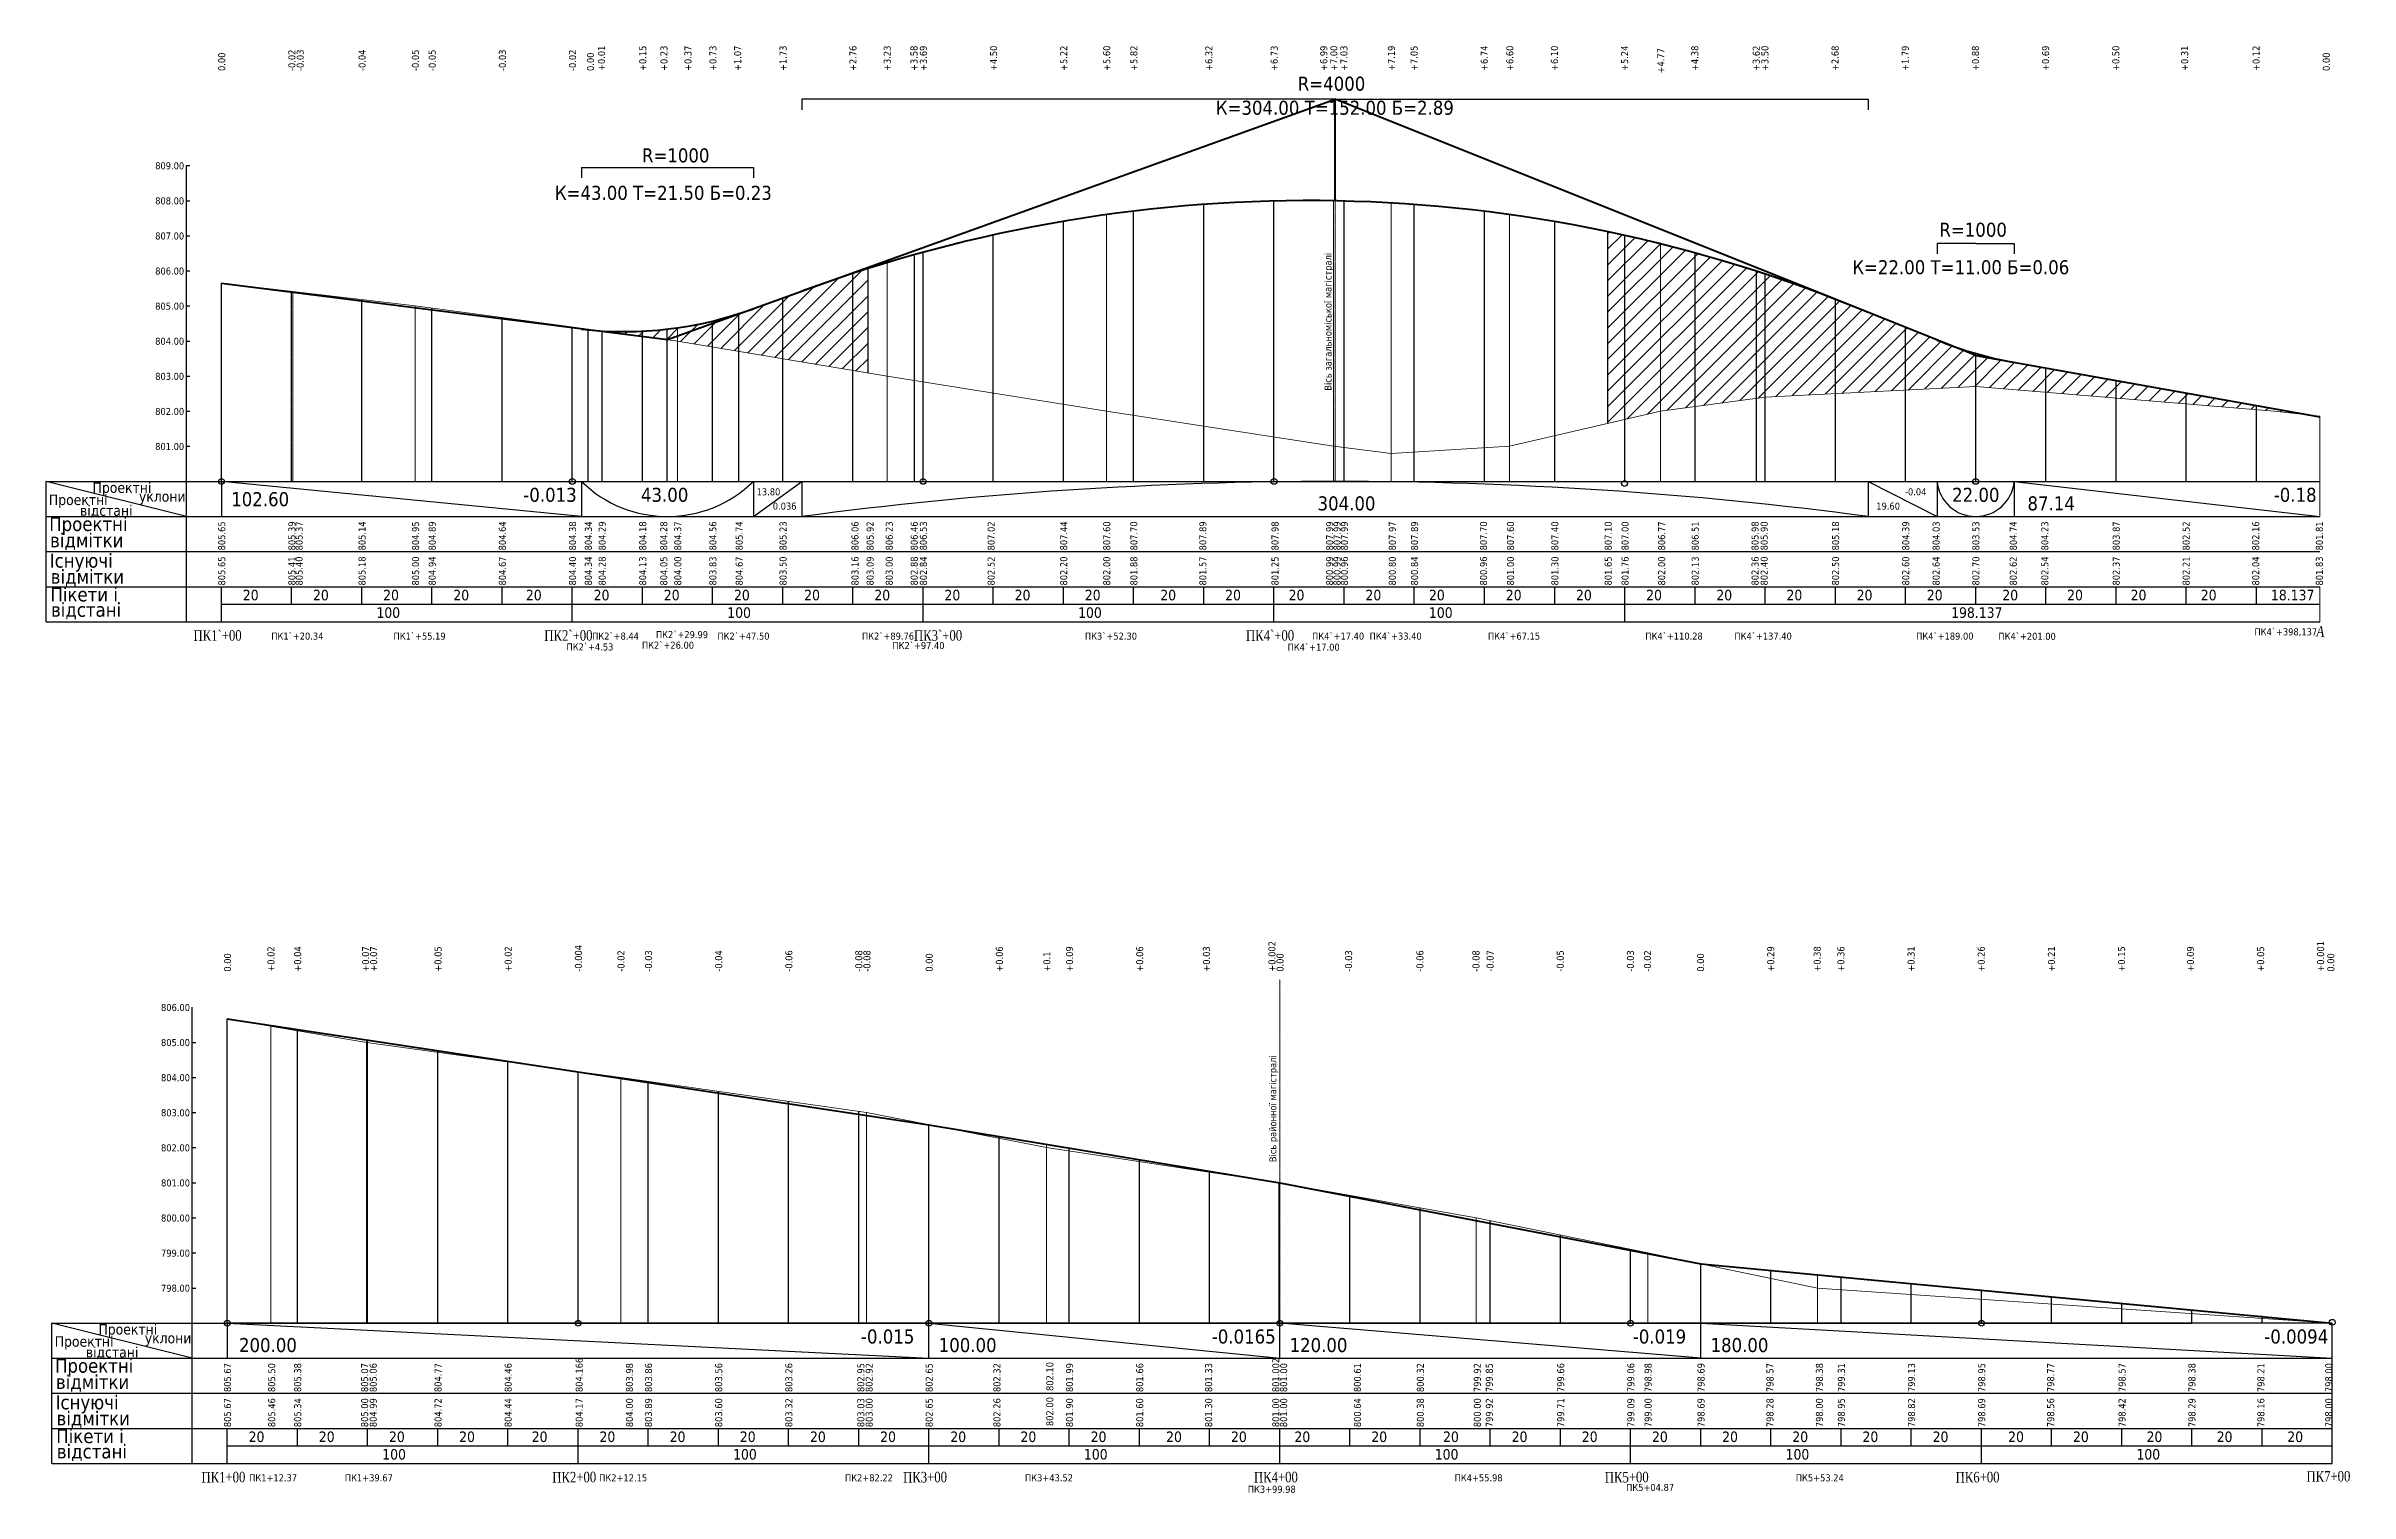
# Model space of a CAD drawing. Header units: millimetres. Extents: x -492806 to 8131902, y -181351 to 2373952.
# Drawn here: x 2790653 to 3447328, y 590427 to 1002714 of the extents above; entities that cross this region are included whole.
import ezdxf

# ---------------------------------------------------------------- set-up
doc = ezdxf.new("R2010")
doc.units = ezdxf.units.MM
doc.header["$LTSCALE"] = 50
doc.linetypes.add('CENTER2', pattern=[28.575, 19.05, -3.175, 3.175, -3.175])
doc.layers.add('1-3 2-х уровн развязка-C-ROAD-TEXT', color=1, linetype='Continuous')
doc.layers.add('Абсолютные высоты', color=50, linetype='Continuous')
for name, color, linetype, lineweight in [('osi', 13, 'Continuous', 15), ('вертикалка', 200, 'Continuous', 9), ('дорога', 126, 'Continuous', 25), ('проектні', 82, 'Continuous', 50), ('існуючі', 170, 'Continuous', 15)]:
    doc.layers.add(name, color=color, linetype=linetype, lineweight=lineweight)
doc.styles.get("Standard").update_dxf_attribs({"font": 'tahoma.ttf'})
doc.styles.add('СПДС_BOLD', font='times.ttf', dxfattribs={"width": 0.8})

msp = doc.modelspace()

# ---------------------------------------------------------------- texts
for s, p in [('0.00', (2841713.379, 995616.648)), ('-0.02', (2861713.379, 995616.648)), ('-0.03', (2864081.177, 995616.648)), ('-0.04', (2881713.379, 995616.648)), ('-0.05', (2896906.564, 995616.648)), ('-0.05', (2901713.379, 995616.648)), ('-0.03', (2921713.379, 995616.648)), ('-0.02', (2941713.379, 995616.648)), ('0.00', (2946818.183, 995616.648)), ('+0.01', (2949965.335, 995616.648)), ('+0.15', (2961713.379, 995616.648)), ('+0.23', (2967769.67, 995616.648)), ('+0.37', (2974609.983, 995616.648)), ('+0.73', (2981713.379, 995616.648)), ('+1.07', (2988780.03, 995616.648)), ('+1.73', (3001713.379, 995616.648)), ('+2.76', (3021641.792, 995616.648)), ('+3.23', (3031397.396, 995616.648)), ('+3.58', (3039041.792, 995616.648)), ('+3.69', (3041713.379, 995616.648)), ('+4.50', (3061713.379, 995616.648)), ('+5.22', (3081713.379, 995616.648)), ('+5.60', (3093976.056, 995616.648)), ('+5.82', (3101713.379, 995616.648)), ('+6.32', (3123087.61, 995616.648)), ('+6.73', (3141713.379, 995616.648)), ('+6.99', (3155824.983, 995616.648)), ('+7.00', (3158718.961, 995616.648)), ('+7.03', (3161582.249, 995616.648)), ('+7.19', (3175118.961, 995616.648)), ('+7.05', (3181582.249, 995616.648)), ('+6.74', (3201582.249, 995616.648)), ('+6.60', (3208862.609, 995616.648)), ('+6.10', (3221582.249, 995616.648)), ('+5.24', (3241582.249, 995616.648)), ('+4.77', (3251893.908, 994906.06)), ('+4.38', (3261582.249, 995616.648)), ('+3.62', (3279113.379, 995616.648)), ('+3.50', (3281582.249, 995616.648)), ('+2.68', (3301582.249, 995616.648)), ('+1.79', (3321582.249, 995616.648)), ('+0.88', (3341582.249, 995616.648)), ('+0.69', (3361582.249, 995616.648)), ('+0.50', (3381582.249, 995616.648)), ('+0.31', (3401219.457, 995616.648)), ('+0.12', (3421582.249, 995616.648)), ('0.00', (3441582.249, 995616.648)), ('Вісь загальноміської магістралі', (3157052.03, 904521.553)), ('805.65', (2841713.379, 859010.169)), ('805.39', (2861713.379, 859010.169)), ('805.37', (2863774.728, 859010.169)), ('805.14', (2881713.379, 859010.169)), ('804.95', (2896969.381, 859010.169)), ('804.89', (2901713.379, 859010.169)), ('804.64', (2921713.379, 859010.169)), ('804.38', (2941713.379, 859010.169)), ('804.34', (2946216.719, 859010.169)), ('804.29', (2950154.608, 859010.169)), ('804.18', (2961713.379, 859010.169)), ('804.28', (2967716.719, 859010.169)), ('804.37', (2971702.619, 859010.169)), ('804.56', (2981713.379, 859010.169)), ('805.74', (2989216.719, 859010.169)), ('805.23', (3001713.379, 859010.169)), ('806.06', (3022228.715, 859010.169)), ('805.92', (3026528.715, 859010.169)), ('806.23', (3031984.319, 859010.169)), ('806.46', (3039113.148, 859014.967)), ('806.53', (3041713.379, 859010.169)), ('807.02', (3061026.261, 859010.169)), ('807.44', (3081713.379, 859010.169)), ('807.60', (3093976.056, 859010.169)), ('807.70', (3101713.379, 859010.169)), ('807.89', (3121369.825, 859010.169)), ('807.98', (3141939.358, 859010.169)), ('807.99', (3157510.649, 859010.169)), ('807.99', (3159615.352, 859010.169)), ('807.99', (3161713.379, 859010.169)), ('807.97', (3175372.266, 859010.169)), ('807.89', (3181713.379, 859010.169)), ('807.70', (3201369.825, 859010.169)), ('807.60', (3209077.403, 859010.169)), ('807.40', (3221713.379, 859010.169)), ('807.10', (3236913.379, 859010.169)), ('807.00', (3241713.379, 859010.169)), ('806.77', (3252151.451, 859010.169)), ('806.51', (3261713.379, 859010.169)), ('805.98', (3278769.825, 859010.169)), ('805.90', (3281369.825, 859010.169)), ('805.18', (3301713.379, 859010.169)), ('804.39', (3321713.379, 859010.169)), ('804.03', (3330369.825, 859010.169)), ('803.53', (3341713.379, 859010.169)), ('804.74', (3352369.825, 859010.169)), ('804.23', (3361369.825, 859010.169)), ('803.87', (3381713.379, 859010.169)), ('802.52', (3401639.723, 859010.169)), ('802.16', (3421480.662, 859010.169)), ('801.81', (3439617.662, 859010.169)), ('805.65', (2841713.379, 849010.169)), ('805.41', (2861713.379, 849010.169)), ('805.40', (2863774.728, 849010.169)), ('805.18', (2881713.379, 849010.169)), ('805.00', (2896969.381, 849010.169)), ('804.94', (2901713.379, 849010.169)), ('804.67', (2921713.379, 849010.169)), ('804.40', (2941713.379, 849010.169)), ('804.34', (2946216.719, 849010.169)), ('804.28', (2950154.608, 849010.169)), ('804.13', (2961713.379, 849010.169)), ('804.05', (2967716.719, 849010.169)), ('804.00', (2971702.619, 849010.169)), ('803.83', (2981713.379, 849010.169)), ('804.67', (2989216.719, 849010.169)), ('803.50', (3001713.379, 849010.169)), ('803.16', (3022228.715, 849010.169)), ('803.09', (3026528.715, 849010.169)), ('803.00', (3031984.319, 849010.169)), ('802.88', (3039113.148, 849014.967)), ('802.84', (3041713.379, 849010.169)), ('802.52', (3061026.261, 849010.169)), ('802.20', (3081713.379, 849010.169)), ('802.00', (3093976.056, 849010.169)), ('801.88', (3101713.379, 849010.169)), ('801.57', (3121369.825, 849010.169)), ('801.25', (3141939.358, 849010.169)), ('800.99', (3157510.649, 849010.169)), ('800.99', (3159615.352, 849010.169)), ('800.96', (3161713.379, 849010.169)), ('800.80', (3175372.266, 849010.169)), ('800.84', (3181713.379, 849010.169)), ('800.96', (3201369.825, 849010.169)), ('801.00', (3209077.403, 849010.169)), ('801.30', (3221713.379, 849010.169)), ('801.65', (3236913.379, 849010.169)), ('801.76', (3241713.379, 849010.169)), ('802.00', (3252151.451, 849010.169)), ('802.13', (3261713.379, 849010.169)), ('802.36', (3278769.825, 849010.169)), ('802.40', (3281369.825, 849010.169)), ('802.50', (3301713.379, 849010.169)), ('802.60', (3321713.379, 849010.169)), ('802.64', (3330369.825, 849010.169)), ('802.70', (3341713.379, 849010.169)), ('802.62', (3352369.825, 849010.169)), ('802.54', (3361369.825, 849010.169)), ('802.37', (3381713.379, 849010.169)), ('802.21', (3401639.723, 849010.169)), ('802.04', (3421480.662, 849010.169)), ('801.83', (3439617.662, 849010.169)), ('0.00', (2843370.981, 738954.289)), ('+0.02', (2855743.626, 738954.289)), ('+0.04', (2863370.981, 738954.289)), ('+0.07', (2882713.258, 738954.289)), ('+0.07', (2885015.289, 738954.289)), ('+0.05', (2903370.981, 738954.289)), ('+0.02', (2923370.981, 738954.289)), ('-0.004', (2943370.981, 738954.289)), ('-0.02', (2955523.041, 738954.289)), ('-0.03', (2963370.981, 738954.289)), ('-0.04', (2983370.981, 738954.289)), ('-0.06', (3003370.981, 738954.289)), ('-0.08', (3023299.394, 738954.289)), ('-0.08', (3025622.482, 738954.289)), ('0.00', (3043370.981, 738954.289)), ('+0.06', (3063370.981, 738954.289)), ('+0.1', (3076894.68, 738954.289)), ('+0.09', (3083370.981, 738954.289)), ('+0.06', (3103370.981, 738954.289)), ('+0.03', (3122383.307, 738954.289)), ('+0.002', (3141068.95, 738954.289)), ('0.00', (3143370.981, 738954.289)), ('-0.03', (3162909.486, 738954.289)), ('-0.06', (3183239.851, 738954.289)), ('-0.08', (3199224.892, 738954.289)), ('-0.07', (3203239.851, 738954.289)), ('-0.05', (3223239.851, 738954.289)), ('-0.03', (3243239.851, 738954.289)), ('-0.02', (3248104.993, 738954.289)), ('0.00', (3263239.851, 738954.289)), ('+0.29', (3283239.851, 738954.289)), ('+0.38', (3296476.063, 738954.289)), ('+0.36', (3303239.851, 738954.289)), ('+0.31', (3323239.851, 738954.289)), ('+0.26', (3343239.851, 738954.289)), ('+0.21', (3363239.851, 738954.289)), ('+0.15', (3383239.851, 738954.289)), ('+0.09', (3402877.06, 738954.289)), ('+0.05', (3422877.06, 738954.289)), ('+0.001', (3439970.2, 738954.289)), ('0.00', (3442877.06, 738954.289)), ('Вісь районної магістралі', (3141309.633, 684673.525)), ('805.67', (2843370.981, 619162.141)), ('805.50', (2855959.003, 619162.141)), ('805.38', (2863370.981, 619162.141)), ('805.07', (2882450.169, 619162.141)), ('805.06', (2884898.791, 619162.141)), ('804.77', (2903370.981, 619162.141)), ('804.46', (2923370.981, 619162.141)), ('804.166', (2943597.097, 619162.141)), ('803.98', (2957935.452, 619162.141)), ('803.86', (2963370.981, 619162.141)), ('803.56', (2983370.981, 619162.141)), ('803.26', (3003370.981, 619162.141)), ('802.95', (3023886.317, 619162.141)), ('802.92', (3026254.121, 619162.141)), ('802.65', (3043370.981, 619162.141)), ('802.32', (3062683.863, 619162.141)), ('802.10', (3077747.491, 619477.744)), ('801.99', (3083370.981, 619162.141)), ('801.66', (3103370.981, 619162.141)), ('801.33', (3123027.428, 619162.141)), ('801.002', (3142158.628, 619162.141)), ('801.00', (3144394.887, 619162.141)), ('800.61', (3165432.325, 619162.141)), ('800.32', (3183370.981, 619162.141)), ('799.92', (3199607.267, 619162.141)), ('799.85', (3203027.428, 619162.141)), ('799.66', (3223370.981, 619162.141)), ('799.06', (3243370.981, 619162.141)), ('798.98', (3248276.297, 619162.141)), ('798.69', (3263370.981, 619162.141)), ('798.57', (3283027.428, 619162.141)), ('798.38', (3297113.199, 619162.141)), ('799.31', (3303370.981, 619162.141)), ('799.13', (3323370.981, 619162.141)), ('798.95', (3343370.981, 619162.141)), ('798.77', (3363027.428, 619162.141)), ('798.57', (3383370.981, 619162.141)), ('798.38', (3403297.326, 619162.141)), ('798.21', (3422951.229, 619162.141)), ('798.00', (3442288.269, 619162.141)), ('805.34', (2863370.981, 609162.141)), ('804.44', (2923370.981, 609162.141)), ('802.00', (3077747.491, 609477.744)), ('800.64', (3165432.325, 609162.141)), ('805.67', (2843370.981, 609162.141)), ('805.46', (2855959.003, 609162.141)), ('805.00', (2882450.169, 609162.141)), ('804.99', (2884898.791, 609162.141)), ('804.72', (2903370.981, 609162.141)), ('804.17', (2943597.097, 609162.141)), ('804.00', (2957935.452, 609162.141)), ('803.89', (2963370.981, 609162.141)), ('803.60', (2983370.981, 609162.141)), ('803.32', (3003370.981, 609162.141)), ('803.03', (3023886.317, 609162.141)), ('803.00', (3026254.121, 609162.141)), ('802.65', (3043370.981, 609162.141)), ('802.26', (3062683.863, 609162.141)), ('801.90', (3083370.981, 609162.141)), ('801.60', (3103370.981, 609162.141)), ('801.30', (3123027.428, 609162.141)), ('801.00', (3142158.628, 609162.141)), ('801.00', (3144394.887, 609162.141)), ('800.38', (3183370.981, 609162.141)), ('800.00', (3199607.267, 609162.141)), ('799.92', (3203027.428, 609162.141)), ('799.71', (3223370.981, 609162.141)), ('799.09', (3243370.981, 609162.141)), ('799.00', (3248276.297, 609162.141)), ('798.69', (3263370.981, 609162.141)), ('798.28', (3283027.428, 609162.141)), ('798.00', (3297113.199, 609162.141)), ('798.95', (3303370.981, 609162.141)), ('798.82', (3323370.981, 609162.141)), ('798.69', (3343370.981, 609162.141)), ('798.56', (3363027.428, 609162.141)), ('798.42', (3383370.981, 609162.141)), ('798.29', (3403297.326, 609162.141)), ('798.16', (3422951.229, 609162.141)), ('798.00', (3442288.269, 609162.141))]:
    msp.add_text(s, height=2000, rotation=90).set_placement(p)
for s, height, p in [('R=4000', 4000, (3147431.937, 990004.993)), ('К=304.00 Т=152.00 Б=2.89', 4000, (3124070.018, 983144.277)), ('R=1000', 4000, (2960496.683, 969576.885)), ('809.00', 2000, (2821757.392, 967604.87)), ('808.00', 2000, (2821757.392, 957604.87)), ('К=43.00 Т=21.50 Б=0.23', 4000, (2935660.642, 958899.196)), ('R=1000', 4000, (3330315.442, 948384.863)), ('807.00', 2000, (2821757.392, 947604.87)), ('806.00', 2000, (2821757.392, 937604.87)), ('К=22.00 Т=11.00 Б=0.06', 4000, (3305479.401, 937707.174)), ('805.00', 2000, (2821757.392, 927604.87)), ('804.00', 2000, (2821757.392, 917604.87)), ('803.00', 2000, (2821757.392, 907604.87)), ('802.00', 2000, (2821757.392, 897604.87)), ('801.00', 2000, (2821757.392, 887604.87)), ('Проектні', 3000, (2791459.635, 871933.997)), ('Проектні', 3000, (2803908.384, 875404.928)), ('уклони', 3000, (2817129.814, 872899.281)), ('102.60', 4000, (2843418.386, 871606.806)), ('-0.013', 4000, (2926687.445, 872846.904)), ('43.00', 4000, (2960211.836, 872846.904)), ('13.80', 2000, (2993180.134, 874705.684)), ('304.00', 4000, (3153067.736, 870406.716)), ('-0.04', 2000, (3320500.075, 874705.684)), ('22.00', 4000, (3333937.317, 872846.904)), ('87.14', 4000, (3355413.878, 870406.716)), ('-0.18', 4000, (3425619.545, 872846.904)), ('Проектні', 4000, (2791545.487, 864530.572)), ('відстані', 3000, (2800302.539, 868864.691)), ('0.036', 2000, (2997790.97, 870627.482)), ('19.60', 2000, (3312332.345, 870627.482)), ('відмітки', 4000, (2791803.047, 859901.529)), ('Існуючі', 4000, (2791717.195, 854096.954)), ('відмітки', 4000, (2791974.756, 849529.044)), ('Пікети і', 4000, (2791888.902, 844471.386)), ('20', 3000, (2846733.15, 844781.945)), ('20', 3000, (2866733.15, 844781.945)), ('20', 3000, (2886733.15, 844781.945)), ('20', 3000, (2906733.15, 844781.945)), ('20', 3000, (2927420.263, 844781.945)), ('20', 3000, (2946733.15, 844781.945)), ('20', 3000, (2966733.15, 844781.945)), ('20', 3000, (2986733.15, 844781.945)), ('20', 3000, (3006733.15, 844781.945)), ('20', 3000, (3026733.15, 844781.945)), ('20', 3000, (3046733.15, 844781.945)), ('20', 3000, (3066733.15, 844781.945)), ('20', 3000, (3086733.15, 844781.945)), ('20', 3000, (3108244.982, 844781.945)), ('20', 3000, (3126733.15, 844781.945)), ('20', 3000, (3144815.858, 844781.945)), ('20', 3000, (3166733.15, 844781.945)), ('20', 3000, (3184815.858, 844781.945)), ('20', 3000, (3206733.15, 844781.945)), ('20', 3000, (3226733.15, 844781.945)), ('20', 3000, (3246733.15, 844781.945)), ('20', 3000, (3266733.15, 844781.945)), ('20', 3000, (3286733.15, 844781.945)), ('20', 3000, (3306733.15, 844781.945)), ('20', 3000, (3326733.15, 844781.945)), ('20', 3000, (3348244.982, 844781.945)), ('20', 3000, (3366733.15, 844781.945)), ('20', 3000, (3384815.858, 844781.945)), ('20', 3000, (3404815.858, 844781.945)), ('18.137', 3000, (3424815.858, 844781.945)), ('відстані', 4000, (2792060.608, 840099.513)), ('100', 3000, (2884815.858, 839781.945)), ('100', 3000, (2984815.858, 839781.945)), ('100', 3000, (3084815.858, 839781.945)), ('100', 3000, (3184815.858, 839781.945)), ('198.137', 3000, (3333660.206, 839781.945)), ('ПК1`+20.34', 2000, (2854837.23, 833579.493)), ('ПК1`+55.19', 2000, (2889681.221, 833579.493)), ('ПК2`+8.44', 2000, (2946284.703, 833579.493)), ('ПК2`+29.99', 2000, (2964477.276, 834010.118)), ('ПК2`+47.50', 2000, (2981991.376, 833579.493)), ('ПК2`+89.76', 2000, (3023199.669, 833579.493)), ('ПК3`+52.30', 2000, (3086750.713, 833579.493)), ('ПК4`+17.40', 2000, (3151493.618, 833579.493)), ('ПК4`+33.40', 2000, (3167893.618, 833579.493)), ('ПК4`+67.15', 2000, (3201637.266, 833579.493)), ('ПК4`+110.28', 2000, (3246499.393, 833579.493)), ('ПК4`+137.40', 2000, (3271888.036, 833579.493)), ('ПК4`+189.00', 2000, (3323678.746, 833579.493)), ('ПК4`+201.00', 2000, (3347128.033, 833526.884)), ('ПК4`+398,137', 2000, (3420118.513, 834805.472)), ('ПК2`+4.53', 2000, (2938991.376, 830499.636)), ('ПК2`+26.00', 2000, (2960491.376, 830988.818)), ('ПК2`+97.40', 2000, (3031888.036, 830893.723)), ('ПК4`+17.00', 2000, (3144521.764, 830426.81)), ('806.00', 2000, (2823414.995, 727756.841)), ('805.00', 2000, (2823414.995, 717756.841)), ('804.00', 2000, (2823414.995, 707756.841)), ('803.00', 2000, (2823414.995, 697756.841)), ('802.00', 2000, (2823414.995, 687756.841)), ('801.00', 2000, (2823414.995, 677756.841)), ('800.00', 2000, (2823414.995, 667756.841)), ('799.00', 2000, (2823414.995, 657756.841)), ('798.00', 2000, (2823414.995, 647756.841)), ('Проектні', 3000, (2805565.987, 635556.9)), ('-0.015', 4000, (3022931.615, 632998.876)), ('-0.0165', 4000, (3122931.615, 632998.876)), ('-0.019', 4000, (3242931.615, 632998.876)), ('-0.0094', 4000, (3422931.615, 632998.876)), ('Проектні', 3000, (2793117.238, 632085.969)), ('відстані', 3000, (2801960.142, 629016.662)), ('уклони', 3000, (2818787.417, 633051.253)), ('200.00', 4000, (2845636.646, 630558.688)), ('100.00', 4000, (3045075.989, 630558.688)), ('120.00', 4000, (3145075.989, 630558.688)), ('180.00', 4000, (3265075.989, 630558.688)), ('Проектні', 4000, (2793203.09, 624682.543)), ('відмітки', 4000, (2793460.65, 620053.5)), ('Існуючі', 4000, (2793374.798, 614248.926)), ('відмітки', 4000, (2793632.358, 609681.016)), ('Пікети і', 4000, (2793546.504, 604623.357)), ('відстані', 4000, (2793718.21, 600251.484)), ('20', 3000, (2848390.753, 604933.917)), ('20', 3000, (2868390.753, 604933.917)), ('20', 3000, (2888390.753, 604933.917)), ('20', 3000, (2908390.753, 604933.917)), ('20', 3000, (2929077.866, 604933.917)), ('20', 3000, (2948390.753, 604933.917)), ('20', 3000, (2968390.753, 604933.917)), ('20', 3000, (2988390.753, 604933.917)), ('20', 3000, (3008390.753, 604933.917)), ('20', 3000, (3028390.753, 604933.917)), ('20', 3000, (3048390.753, 604933.917)), ('20', 3000, (3068390.753, 604933.917)), ('20', 3000, (3088390.753, 604933.917)), ('20', 3000, (3109902.584, 604933.917)), ('20', 3000, (3128390.753, 604933.917)), ('20', 3000, (3146473.46, 604933.917)), ('20', 3000, (3168390.753, 604933.917)), ('20', 3000, (3188841.259, 604933.917)), ('20', 3000, (3208390.753, 604933.917)), ('20', 3000, (3228390.753, 604933.917)), ('20', 3000, (3248390.753, 604933.917)), ('20', 3000, (3268390.753, 604933.917)), ('20', 3000, (3288390.753, 604933.917)), ('20', 3000, (3308390.753, 604933.917)), ('20', 3000, (3328390.753, 604933.917)), ('20', 3000, (3349902.584, 604933.917)), ('20', 3000, (3368390.753, 604933.917)), ('20', 3000, (3389357.059, 604933.917)), ('20', 3000, (3409351.818, 604933.917)), ('20', 3000, (3429478.107, 604933.917)), ('100', 3000, (2886473.46, 599933.917)), ('100', 3000, (2986473.46, 599933.917)), ('100', 3000, (3086473.46, 599933.917)), ('100', 3000, (3186473.46, 599933.917)), ('100', 3000, (3286473.46, 599933.917)), ('100', 3000, (3386473.46, 599933.917)), ('ПК1+12.37', 2000, (2848518.283, 593731.464)), ('ПК1+39.67', 2000, (2875818.316, 593731.464)), ('ПК2+12.15', 2000, (2948297.698, 593731.464)), ('ПК2+82.22', 2000, (3018368.889, 593731.464)), ('ПК3+43.52', 2000, (3069669.337, 593731.464)), ('ПК3+99.98', 2000, (3133174.726, 590466.111)), ('ПК4+55.98', 2000, (3192130.679, 593731.464)), ('ПК5+04.87', 2000, (3241010.78, 590972.864)), ('ПК5+53.24', 2000, (3289381.85, 593731.464))]:
    msp.add_text(s, height=height).set_placement(p)
at = {"layer": '1-3 2-х уровн развязка-C-ROAD-TEXT', "color": 1, "linetype": 'Continuous', "lineweight": -3, "char_height": 3000, "attachment_point": 5, "style": 'СПДС_BOLD'}
for s, insert, rotation in [('ПК1`+00', (2839538.268, 834746.002), 0.430066528), ('ПК2`+00', (2939538.268, 834746.002), 0.430066528), ('ПК3`+00', (3044904.494, 834746.002), 0.430066528), ('ПК4`+00', (3139538.268, 834746.002), 0.430066528), ('A', (3439000.966, 835905.152), 353.29269002), ('ПК1+00', (2841195.87, 594897.974), 0.430066528), ('ПК2+00', (2941195.87, 594897.974), 0.430066528), ('ПК3+00', (3041195.87, 594897.974), 0.430066528), ('ПК4+00', (3141195.87, 594897.974), 0.430066528), ('ПК5+00', (3241195.87, 594897.974), 0.430066528), ('ПК6+00', (3341195.87, 594897.974), 0.430066528), ('ПК7+00', (3441195.87, 595122.361), 0.430066528)]:
    msp.add_mtext(s, dxfattribs=dict(at, insert=insert, rotation=rotation))

# ---------------------------------------------------------------- hatches: boundary and pattern name
at = {"layer": 'дорога'}
h = msp.add_hatch(dxfattribs=at)
h.set_pattern_fill('LINE', scale=1000, angle=45)
h.set_pattern_definition([(45, (0, -23428.3), (-2245.064, 2245.064), [])])
h.paths.add_polyline_path([(3024952.692, 939327.54, 0.0075822928), (3012992.123, 935343.752), (2992257.404, 927879.253, -0.0029470885), (2991073.385, 927453.006), (2967741.111, 919053.387), (2970641.932, 918665.556), (3024952.692, 909578.378)])
h.paths.add_polyline_path([(2991073.385, 927453.006, -0.1002922521), (2949088.013, 921547.248), (2966656.032, 919198.459), (2967757.404, 919059.253)])
h.paths.add_polyline_path([(3240652.692, 948747.463, 0.0029536953), (3235852.692, 949786.418), (3235852.692, 895184.246), (3240652.692, 896299.714)])
h.paths.add_polyline_path([(3250833.221, 946346.034, 0.006291065), (3240652.692, 948747.463), (3240652.692, 896299.714), (3250833.221, 898665.556)])
h.paths.add_polyline_path([(3260652.692, 943771.209, 0.0061055143), (3250833.221, 946346.034), (3250833.221, 898665.556), (3260652.692, 899982.746)])
h.paths.add_polyline_path([(3280652.692, 937720.306, 0.001644961), (3278052.692, 938569.346), (3278052.692, 902316.791), (3280652.692, 902665.556)])
h.paths.add_polyline_path([(3320652.692, 922525.556), (3300652.692, 930525.556), (3300652.692, 903665.556), (3320652.692, 904665.556)])
h.paths.add_polyline_path([(3340652.692, 914525.556), (3330666.124, 918520.184, -0.0024767674), (3329652.692, 918925.556), (3320652.692, 922525.556), (3320652.692, 904665.556), (3340652.692, 905665.556)])
h.paths.add_polyline_path([(3300652.692, 930525.556), (3299311.673, 931061.964, 0.0119166722), (3280652.692, 937720.306), (3280652.692, 902665.556), (3300652.692, 903665.556)])
h.paths.add_polyline_path([(3278052.692, 938569.346, 0.0109236635), (3260652.692, 943771.209), (3260652.692, 899982.746), (3278052.692, 902316.791)])
h.paths.add_polyline_path([(3360652.692, 910965.149), (3340652.692, 914525.556), (3340652.692, 905665.556), (3360652.692, 904019.466)])
h.paths.add_polyline_path([(3380652.692, 907404.741), (3360652.692, 910965.149), (3360652.692, 904019.466), (3380652.692, 902373.375)])
h.paths.add_polyline_path([(3380652.692, 907404.741), (3380652.692, 902373.375), (3400652.692, 900727.285), (3400652.692, 903844.333)])
h.paths.add_polyline_path([(3400652.692, 903844.333), (3400652.692, 900727.285), (3420652.692, 899081.194), (3420652.692, 900283.925)])
h.paths.add_polyline_path([(3420652.692, 900283.925), (3420652.692, 899081.194), (3425702.692, 898665.556), (3436194.018, 897517.252)])
h.paths.add_polyline_path([(3123024.349, 982007.272), (3194372.905, 982007.272), (3194372.905, 988281.282), (3123024.349, 988281.282)], flags=9)

# ---------------------------------------------------------------- linework, layer by layer
for p, q in [((3006052.692, 987565.556), (3006052.692, 984565.556)), ((3158052.692, 987565.556), (3006052.692, 987565.556)), ((3158052.692, 987565.556), (3310052.692, 987565.556)), ((3310052.692, 987565.556), (3310052.692, 984565.556)), ((2830652.692, 838665.556), (2830652.692, 968665.556)), ((2830652.692, 968665.556), (2831652.692, 968665.556)), ((2943257.404, 968139.822), (2992257.404, 968139.822)), ((2943257.404, 968139.822), (2943257.404, 965139.822)), ((2992257.404, 968139.822), (2992257.404, 965139.822)), ((2830652.692, 958665.556), (2831652.692, 958665.556)), ((3080652.692, 878665.556), (3080652.692, 952803.073)), ((3100652.692, 878665.556), (3100652.692, 955704.632)), ((3120652.692, 878665.556), (3120652.692, 957622.319)), ((3140652.692, 878665.556), (3140652.692, 958569.756)), ((3160652.692, 878665.556), (3160652.692, 958553.58)), ((3180652.692, 878665.556), (3180652.692, 957573.677)), ((3200652.692, 878665.556), (3200652.692, 955623.181)), ((3220652.692, 878665.556), (3220652.692, 952688.231)), ((2830652.692, 948665.556), (2831652.692, 948665.556)), ((3060652.692, 878665.556), (3060652.692, 948896.546)), ((3240652.692, 878665.556), (3240652.692, 948747.463)), ((3340652.692, 946493.699), (3329652.692, 946493.699)), ((3329652.692, 946493.699), (3329652.692, 943493.699)), ((3340652.692, 946493.699), (3351652.692, 946493.699)), ((3351652.692, 946493.699), (3351652.692, 943493.699)), ((3038052.692, 943235.482), (3038052.692, 878665.556)), ((3040652.692, 878665.556), (3040652.692, 943955.674)), ((3260652.692, 878665.556), (3260652.692, 943771.209)), ((2830652.692, 938665.556), (2831652.692, 938665.556)), ((2840652.692, 878665.556), (2840652.692, 935124.436)), ((2860652.692, 878665.556), (2860652.692, 932783.973)), ((2860652.692, 878665.556), (2860652.692, 932783.973)), ((3020652.692, 878665.556), (3020652.692, 937941.642)), ((3278052.692, 938569.346), (3278052.692, 878665.556)), ((3280652.692, 878665.556), (3280652.692, 937720.306)), ((2830652.692, 928665.556), (2831652.692, 928665.556)), ((2880652.692, 878665.556), (2880652.692, 930443.511)), ((2900652.692, 878665.556), (2900652.692, 928022.9)), ((2988156.032, 878665.556), (2988156.032, 926402.759)), ((3000652.692, 878665.556), (3000652.692, 930901.556)), ((3300652.692, 878665.556), (3300652.692, 930544.422)), ((2920652.692, 878665.556), (2920652.692, 925348.962)), ((2940652.692, 878665.556), (2940652.692, 922675.025)), ((2945156.032, 878665.556), (2945156.032, 922072.942)), ((2949093.921, 921546.893), (2949093.921, 878665.556)), ((2960652.692, 878665.556), (2960652.692, 921478.132)), ((2960652.692, 878665.556), (2960652.692, 921478.132)), ((2967707.29, 878665.556), (2967707.29, 922053.476)), ((2980652.692, 878665.556), (2980652.692, 923701.556)), ((3320652.692, 878665.556), (3320652.692, 922525.556)), ((2830652.692, 918665.556), (2831652.692, 918665.556)), ((3000652.692, 878665.556), (3000652.692, 913644.21)), ((3340652.692, 878665.556), (3340652.692, 915125.556)), ((2830652.692, 908665.556), (2831652.692, 908665.556)), ((3020652.692, 878665.556), (3020652.692, 910297.847)), ((3360652.692, 878665.556), (3360652.692, 910965.149)), ((3380652.692, 878665.556), (3380652.692, 907404.741)), ((3400652.692, 878665.556), (3400652.692, 903837.457)), ((3420652.692, 878665.556), (3420652.692, 900283.925)), ((2830652.692, 898665.556), (2831652.692, 898665.556)), ((2830652.692, 888665.556), (2831652.692, 888665.556)), ((2790652.692, 878665.556), (3438789.692, 878665.556)), ((2790652.692, 838665.556), (2790652.692, 878665.556)), ((2830652.692, 868665.556), (2790652.692, 878665.556)), ((2840652.692, 878665.556), (2840652.692, 868665.556)), ((2943257.404, 868665.556), (2840652.692, 878665.556)), ((2943257.404, 878665.556), (2943257.404, 868665.556)), ((2992257.404, 868665.556), (3006052.692, 878665.556)), ((2992257.404, 878665.556), (2992257.404, 868665.556)), ((3006052.692, 878665.556), (3006052.692, 868665.556)), ((3310052.692, 878665.556), (3329652.692, 868665.556)), ((3310052.692, 878665.556), (3310052.692, 868665.556)), ((3329652.692, 878665.556), (3329652.692, 868665.556)), ((3351652.692, 878665.556), (3438789.692, 868665.556)), ((3351652.692, 878665.556), (3351652.692, 868665.556)), ((2790652.692, 868665.556), (3438789.692, 868665.556)), ((2790652.692, 858665.556), (3438789.692, 858665.556)), ((2790652.692, 848665.556), (3438789.692, 848665.556)), ((2840652.692, 838665.556), (2840652.692, 848665.556)), ((2840652.692, 838665.556), (2840652.692, 848665.556)), ((2860652.692, 843665.556), (2860652.692, 848665.556)), ((2880652.692, 843665.556), (2880652.692, 848665.556)), ((2900652.692, 843665.556), (2900652.692, 848665.556)), ((2920652.692, 843665.556), (2920652.692, 848665.556)), ((2920652.692, 843665.556), (2920652.692, 848665.556)), ((2940652.692, 838665.556), (2940652.692, 848665.556)), ((2960652.692, 843665.556), (2960652.692, 848665.556)), ((2980652.692, 843665.556), (2980652.692, 848665.556)), ((3000652.692, 843665.556), (3000652.692, 848665.556)), ((3020652.692, 843665.556), (3020652.692, 848665.556)), ((3040652.692, 838665.556), (3040652.692, 848665.556)), ((3060652.692, 843665.556), (3060652.692, 848665.556)), ((3080652.692, 843665.556), (3080652.692, 848665.556)), ((3100652.692, 843665.556), (3100652.692, 848665.556)), ((3120652.692, 843665.556), (3120652.692, 848665.556)), ((3140652.692, 838665.556), (3140652.692, 848665.556)), ((3160652.692, 843665.556), (3160652.692, 848665.556)), ((3180652.692, 843665.556), (3180652.692, 848665.556)), ((3200652.692, 843665.556), (3200652.692, 848665.556)), ((3220652.692, 843665.556), (3220652.692, 848665.556)), ((3240652.692, 838665.556), (3240652.692, 848665.556)), ((3260652.692, 843665.556), (3260652.692, 848665.556)), ((3280652.692, 843665.556), (3280652.692, 848665.556)), ((3300652.692, 843665.556), (3300652.692, 848665.556)), ((3320652.692, 843665.556), (3320652.692, 848665.556)), ((3340652.692, 843665.556), (3340652.692, 848665.556)), ((3360652.692, 843665.556), (3360652.692, 848665.556)), ((3380652.692, 843665.556), (3380652.692, 848665.556)), ((3400652.692, 843665.556), (3400652.692, 848665.556)), ((3400652.692, 843665.556), (3400652.692, 848665.556)), ((3420652.692, 843665.556), (3420652.692, 848665.556)), ((3420652.692, 843665.556), (3420652.692, 848665.556)), ((2840652.692, 843665.556), (3438789.692, 843665.556)), ((2790652.692, 838665.556), (3438789.692, 838665.556)), ((2832310.295, 598817.528), (2832310.295, 728817.528)), ((2842310.295, 638817.528), (2842310.295, 725546.423)), ((2862310.295, 638817.528), (2862310.295, 722527.012)), ((2862310.295, 638817.528), (2862310.295, 722527.012)), ((2832310.295, 718817.528), (2833310.295, 718817.528)), ((2882310.295, 638817.528), (2882310.295, 719507.6)), ((2902310.295, 638817.528), (2902310.295, 716488.188)), ((2922310.295, 638817.528), (2922310.295, 713468.776)), ((2942310.295, 638817.528), (2942310.295, 710494.151)), ((2942310.295, 638817.528), (2942310.295, 710494.151)), ((2832310.295, 708817.528), (2833310.295, 708817.528)), ((2962310.295, 638817.528), (2962310.295, 707697.533)), ((2962310.295, 638817.528), (2962310.295, 707697.533)), ((2982310.295, 638817.528), (2982310.295, 704843.293)), ((2832310.295, 698817.528), (2833310.295, 698817.528)), ((3002310.295, 638817.528), (3002310.295, 701989.053)), ((3002310.295, 638817.528), (3002310.295, 701989.053)), ((3022310.295, 638817.528), (3022310.295, 699134.813)), ((3022310.295, 638817.528), (3022310.295, 699134.813)), ((3042310.295, 638817.528), (3042310.295, 695352.305)), ((3042310.295, 628817.528), (3042310.295, 695352.305)), ((3062310.295, 638817.528), (3062310.295, 692045.35)), ((2832310.295, 688817.528), (2833310.295, 688817.528)), ((3082310.295, 638817.528), (3082310.295, 688738.394)), ((3102310.295, 638817.528), (3102310.295, 685431.439)), ((2832310.295, 678817.528), (2833310.295, 678817.528)), ((3122310.295, 638817.528), (3122310.295, 682124.483)), ((3142155.233, 638817.528), (3142155.233, 678843.167)), ((3162310.295, 638817.528), (3162310.295, 675227.392)), ((3182310.295, 638817.528), (3182310.295, 671664.876)), ((2832310.295, 668817.528), (2833310.295, 668817.528)), ((3202310.295, 638817.528), (3202310.295, 667996.139)), ((3222310.295, 638817.528), (3222310.295, 663904.494)), ((2832310.295, 658817.528), (2833310.295, 658817.528)), ((3242310.295, 638817.528), (3242310.295, 659812.85)), ((3262310.295, 628817.528), (3262310.295, 655688.621)), ((3282310.295, 638817.528), (3282310.295, 653834.298)), ((3302310.295, 638817.528), (3302310.295, 651979.975)), ((3322310.295, 638817.528), (3322310.295, 650125.652)), ((2832310.295, 648817.528), (2833310.295, 648817.528)), ((3342310.295, 638817.528), (3342310.295, 648271.33)), ((3362310.295, 638817.528), (3362310.295, 646417.007)), ((3382310.295, 638817.528), (3382310.295, 644562.684)), ((2792310.295, 638817.528), (3402310.295, 638817.528)), ((2792310.295, 598817.528), (2792310.295, 638817.528)), ((2832310.295, 628817.528), (2792310.295, 638817.528)), ((3442310.295, 638817.528), (2842310.295, 638817.528)), ((2842310.295, 638817.528), (3042310.295, 628817.528)), ((3042310.295, 638817.528), (3142310.295, 628817.528)), ((3262310.295, 628817.528), (3142310.295, 638817.528)), ((3142310.295, 628817.528), (3142310.295, 638817.528)), ((3262310.295, 638817.528), (3442310.295, 628817.528)), ((3402310.295, 638817.528), (3402310.295, 642708.361)), ((3422310.295, 638817.528), (3422310.295, 640854.038)), ((3442310.295, 598817.528), (3442310.295, 638817.528)), ((2792310.295, 628817.528), (3442310.295, 628817.528)), ((2792310.295, 618817.528), (3442310.295, 618817.528)), ((2792310.295, 608817.528), (3442310.295, 608817.528)), ((2842310.295, 598817.528), (2842310.295, 608817.528)), ((2862310.295, 603817.528), (2862310.295, 608817.528)), ((2882310.295, 603817.528), (2882310.295, 608817.528)), ((2902310.295, 603817.528), (2902310.295, 608817.528)), ((2922310.295, 603817.528), (2922310.295, 608817.528)), ((2922310.295, 603817.528), (2922310.295, 608817.528)), ((2942310.295, 598817.528), (2942310.295, 608817.528)), ((2962310.295, 603817.528), (2962310.295, 608817.528)), ((2982310.295, 603817.528), (2982310.295, 608817.528)), ((3002310.295, 603817.528), (3002310.295, 608817.528)), ((3022310.295, 603817.528), (3022310.295, 608817.528)), ((3042310.295, 598817.528), (3042310.295, 608817.528)), ((3062310.295, 603817.528), (3062310.295, 608817.528)), ((3082310.295, 603817.528), (3082310.295, 608817.528)), ((3102310.295, 603817.528), (3102310.295, 608817.528)), ((3122310.295, 603817.528), (3122310.295, 608817.528)), ((3142310.295, 598817.528), (3142310.295, 608817.528)), ((3162310.295, 603817.528), (3162310.295, 608817.528)), ((3182310.295, 603817.528), (3182310.295, 608817.528)), ((3202310.295, 603817.528), (3202310.295, 608817.528)), ((3222310.295, 603817.528), (3222310.295, 608817.528)), ((3242310.295, 598817.528), (3242310.295, 608817.528)), ((3262310.295, 603817.528), (3262310.295, 608817.528)), ((3282310.295, 603817.528), (3282310.295, 608817.528)), ((3302310.295, 603817.528), (3302310.295, 608817.528)), ((3322310.295, 603817.528), (3322310.295, 608817.528)), ((3342310.295, 598817.528), (3342310.295, 608817.528)), ((3362310.295, 603817.528), (3362310.295, 608817.528)), ((3382310.295, 603817.528), (3382310.295, 608817.528)), ((3402310.295, 603817.528), (3402310.295, 608817.528)), ((3402310.295, 603817.528), (3402310.295, 608817.528)), ((3422310.295, 603817.528), (3422310.295, 608817.528)), ((3422310.295, 603817.528), (3422310.295, 608817.528)), ((2792310.295, 598817.528), (3442310.295, 598817.528)), ((2842310.295, 603817.528), (3442310.295, 603817.528))]:
    msp.add_line(p, q)
for centre, radius, start, end in [((2967757.404, 903677.931), 35012.41, 225.592899144, 314.407100856), ((3158052.692, -281534.444), 1160200, 82.47193027, 97.52806973), ((3340652.692, 879715.556), 11050, 185.452621988, 354.547378012)]:
    msp.add_arc(centre, radius, start, end)
at = {"layer": '1-3 2-х уровн развязка-C-ROAD-TEXT', "color": 1, "linetype": 'Continuous', "lineweight": -3}
for p, q in [((3042310.295, 638817.528), (3042310.295, 695352.305)), ((3242310.295, 638817.528), (3242310.295, 659812.85)), ((3342310.295, 638817.528), (3342310.295, 648271.33)), ((2842310.295, 638817.528), (2842310.295, 628817.528))]:
    msp.add_line(p, q, dxfattribs=at)
at = {"layer": 'osi', "linetype": 'CENTER2', "ltscale": 0.02}
for p, q in [((3158052.692, 878665.556), (3158052.692, 976617.457)), ((2861001.886, 878665.556), (2861001.886, 932743.11)), ((3142310.295, 628817.528), (3142310.295, 736769.428))]:
    msp.add_line(p, q, dxfattribs=at)
at = {"layer": 'Абсолютные высоты'}
for centre in [(2840652.692, 878665.556), (2940652.692, 878665.556), (3040652.923, 878660.759), (3140652.923, 878660.759), (3240552.221, 878069.536), (3340652.692, 878660.759), (2842310.295, 638817.528), (2942310.295, 638817.528), (3042310.295, 638817.528), (3142310.295, 638817.528), (3242310.295, 638817.528), (3342310.295, 638817.528), (3442310.295, 639041.915)]:
    msp.add_circle(centre, 828.566, dxfattribs=at)
at = {"layer": 'вертикалка'}
for p, q in [((3438789.692, 868665.556), (3438789.692, 897233.148)), ((3438789.692, 838665.556), (3438789.692, 848665.556))]:
    msp.add_line(p, q, dxfattribs=at)
at = {"layer": 'дорога'}
for p, q in [((3235852.692, 895184.246), (3235852.692, 949786.418)), ((3024952.692, 909578.378), (3024952.692, 939327.54))]:
    msp.add_line(p, q, dxfattribs=at)
at = {"layer": 'проектні'}
for p, q in [((2967757.404, 919059.253), (3158052.692, 987565.556)), ((3158052.692, 958665.556), (3158052.692, 987565.556)), ((3340652.692, 914525.556), (3158052.692, 987565.556)), ((2840652.692, 935124.436), (2967757.404, 919059.253)), ((3340652.692, 914525.556), (3438789.692, 897055.169)), ((2842310.295, 725546.423), (3042310.295, 695352.305)), ((3042310.295, 695352.305), (3142322.801, 678787.68)), ((3142322.801, 678787.68), (3262310.295, 655688.621)), ((3262310.295, 655688.621), (3442310.295, 638817.528))]:
    msp.add_line(p, q, dxfattribs=at)
for centre, radius, start, end in [((3150316.576, 542999.743), 415682.363, 67.401294636, 110.307179688), ((2955507.404, 1028104.992), 106750.931, 263.410615683, 290.136586846), ((3371076.685, 1021016.063), 110174.492, 247.914774461, 259.845559432)]:
    msp.add_arc(centre, radius, start, end, dxfattribs=at)
at = {"layer": 'існуючі'}
for p, q in [((3092915.37, 954699.789), (3092915.37, 878665.556)), ((3157658.274, 958617.266), (3157658.274, 878665.556)), ((3174058.274, 958003.548), (3174058.274, 878665.556)), ((3207801.922, 954688.049), (3207801.922, 878665.556)), ((3250833.221, 878665.556), (3250833.221, 946346.034)), ((3030408.297, 941012.093), (3030408.297, 878665.556)), ((2840652.692, 935124.436), (2895845.877, 928665.556)), ((2895845.877, 878665.556), (2895845.877, 928665.556)), ((2970641.932, 918665.556), (2895845.877, 928665.556)), ((2970641.932, 922432.349), (2970641.932, 878665.556)), ((3030408.297, 908665.556), (2970641.932, 918665.556)), ((3092915.37, 898665.556), (3030408.297, 908665.556)), ((3280652.692, 902665.556), (3250833.221, 898665.556)), ((3280652.692, 902665.556), (3340652.692, 905665.556)), ((3340652.692, 898665.556), (3340652.692, 905665.556)), ((3340652.692, 905665.556), (3425702.692, 898665.556)), ((3157658.274, 888665.556), (3092915.37, 898665.556)), ((3250833.221, 898665.556), (3207801.922, 888665.556)), ((3438789.692, 897233.148), (3425702.692, 898665.556)), ((3174058.274, 886665.556), (3157658.274, 888665.556)), ((3174058.274, 886665.556), (3207801.922, 888665.556)), ((2842310.295, 725546.423), (2881982.973, 718817.528)), ((2854682.939, 638817.528), (2854682.939, 723678.518)), ((2881982.973, 638817.528), (2881982.973, 719557.016)), ((2954462.354, 708817.528), (2881982.973, 718817.528)), ((2954462.354, 638817.528), (2954462.354, 708817.528)), ((3024533.546, 698817.528), (2954462.354, 708817.528)), ((3024533.546, 638817.528), (3024533.546, 698817.528)), ((3075833.993, 688817.528), (3024533.546, 698817.528)), ((3075833.993, 638817.528), (3075833.993, 689809.236)), ((3142155.233, 678817.528), (3075833.993, 688817.528)), ((3142155.233, 678817.528), (3198295.335, 668817.528)), ((3198295.335, 638817.528), (3198295.335, 668817.528)), ((3247175.437, 658817.528), (3198295.335, 668817.528)), ((3247175.437, 638817.528), (3247175.437, 658817.528)), ((3295546.506, 648817.528), (3247175.437, 658817.528)), ((3295546.506, 638817.528), (3295546.506, 652607.088)), ((3442310.295, 638817.528), (3295546.506, 648817.528))]:
    msp.add_line(p, q, dxfattribs=at)

msp.set_redraw_order([(e.dxf.handle, doc.entitydb.next_handle()) for e in msp.query("TEXT MTEXT ATTDEF DIMENSION ARC_DIMENSION")])  # texts and dimensions are drawn at this point

doc.saveas('drawing.dxf')
